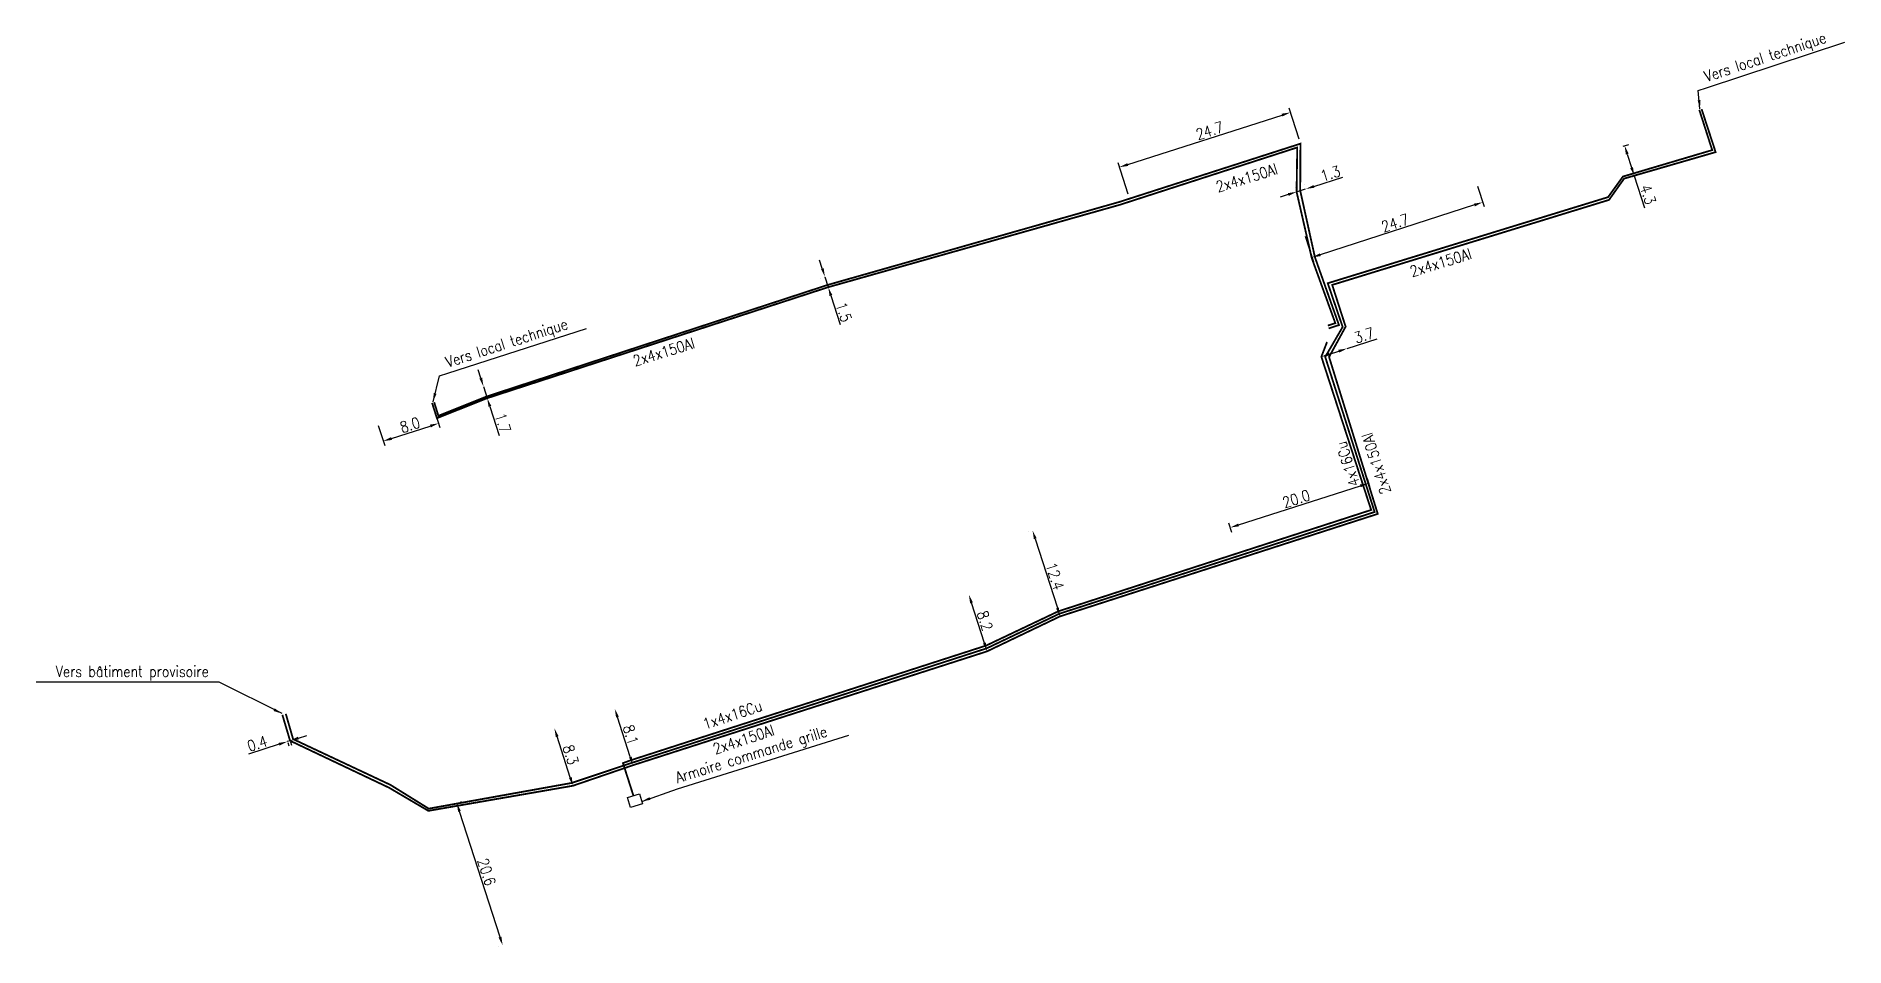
# Model space of a CAD drawing. Header units: millimetres. Extents: x 132000 to 133001, y 131224 to 132001.
# Drawn here: x 132339.7 to 132588.6, y 131305.3 to 131430.5 of the extents above; entities that cross this region are included whole.
import ezdxf

# ---------------------------------------------------------------- set-up
doc = ezdxf.new("R2010")
doc.units = ezdxf.units.MM
doc.header["$PDMODE"] = 34
doc.linetypes.add('B_ST_AL', pattern=[2000, 1000, 1000])
doc.linetypes.add('B_ST_CU', pattern=[2000, 1000, 1000])
doc.layers.get('0').update_dxf_attribs({"linetype": 'CONTINUOUS'})
doc.layers.get('DEFPOINTS').update_dxf_attribs({"linetype": 'CONTINUOUS'})
doc.layers.add('B_110', color=1, linetype='CONTINUOUS')
doc.styles.get("Standard").update_dxf_attribs({"font": 'romans.shx', "width": 0.85})
doc.dimstyles.get("Standard").update_dxf_attribs({"dimtxt": 1.5, "dimasz": 1.2, "dimexe": 0.625, "dimexo": 0.625, "dimgap": 0.25, "dimtad": 1, "dimdec": 1, "dimzin": 0, "dimdsep": 46, "dimtxsty": 'Standard', "dimcen": -0.5, "dimadec": 0, "dimazin": 0, "dimtfac": 1, "dimtdec": 1, "dimtmove": 0, "dimatfit": 3, "dimfxl": 1, "dimtolj": 1, "dimtzin": 0, "dimarcsym": 0})

msp = doc.modelspace()

# ---------------------------------------------------------------- texts
at = {"linetype": 'B_ST_AL', "char_height": 1.5, "attachment_point": 7}
for s, insert, rotation in [('Vers local technique', (132569.74, 131423.76), 18.1947), ('Vers local technique', (132396.54, 131384.49), 17.8645), ('Armoire commande grille', (132428.15, 131327.35), 17.3333)]:
    msp.add_mtext(s, dxfattribs=dict(at, insert=insert, rotation=rotation))
at = {"linetype": 'B_ST_AL', "insert": (132363.48, 131341.94), "char_height": 1.5, "attachment_point": 9}
msp.add_mtext('Vers bâtiment provisoire', dxfattribs=at)
at = {"layer": 'B_110', "linetype": 'B_ST_AL', "width": 0.85}
for s, rotation, p in [('2x4x150Al', 17.2115, (132502.37, 131409.05)), ('2x4x150Al', 17.2115, (132529.06, 131397.39)), ('2x4x150Al', 17.2115, (132422.16, 131385.1)), ('4x16Cu', 107.6741, (132521.9, 131368.89)), ('2x4x150Al', 107.6741, (132526.18, 131367.84)), ('2x4x150Al', 18.3681, (132433.18, 131331.74))]:
    msp.add_text(s, height=1.5, rotation=rotation, dxfattribs=at).set_placement(p)
at = {"layer": 'B_110', "linetype": 'B_ST_CU', "width": 0.85}
msp.add_text('1x4x16Cu', height=1.5, rotation=18.3681, dxfattribs=at).set_placement((132431.8, 131335.18))

# ---------------------------------------------------------------- blocks, each defined once
blk = doc.blocks.new('*D47')
at = {"layer": 'B_110', "color": 0, "linetype": 'Continuous', "lineweight": -2}
for p, q in [((132558.14, 131415.41), (132558.91, 131415.65)), ((132558.68, 131414.32), (132559.28, 131412.46)), ((132559.41, 131411.25), (132560.24, 131411.51)), ((132559.65, 131411.32), (132561.06, 131406.94))]:
    blk.add_line(p, q, dxfattribs=at)
at = {"layer": 'B_110', "color": 0, "linetype": 'Continuous'}
for points in [[(132558.87, 131414.38), (132558.49, 131414.26), (132558.32, 131415.46)], [(132559.47, 131412.52), (132559.09, 131412.4), (132559.65, 131411.32)]]:
    blk.add_solid(points, dxfattribs=at)
at = {"layer": 'DEFPOINTS', "color": 0, "linetype": 'Continuous'}
for p in [(132557.55, 131415.21), (132558.82, 131411.05), (132559.65, 131411.32)]:
    blk.add_point(p, dxfattribs=at)
at = {"layer": 'B_110', "color": 0, "linetype": 'Continuous', "lineweight": 20, "insert": (132561.53, 131408.76), "char_height": 1.5, "attachment_point": 5, "rotation": 287.8645}
blk.add_mtext('\\A1;4.3', dxfattribs=at)
blk = doc.blocks.new('*D48')
at = {"layer": 'B_110', "color": 0, "linetype": 'Continuous', "lineweight": -2}
for p, q in [((132470.23, 131347.09), (132468.45, 131352.61)), ((132470, 131345.76), (132470, 131345.76))]:
    blk.add_line(p, q, dxfattribs=at)
at = {"layer": 'B_110', "color": 0, "linetype": 'Continuous'}
for points in [[(132468.64, 131352.67), (132468.26, 131352.55), (132468.08, 131353.75)], [(132470.42, 131347.15), (132470.04, 131347.03), (132470.59, 131345.95)]]:
    blk.add_solid(points, dxfattribs=at)
at = {"layer": 'DEFPOINTS', "color": 0, "linetype": 'Continuous'}
for p in [(132468.08, 131353.75), (132468.08, 131353.75), (132470.59, 131345.95)]:
    blk.add_point(p, dxfattribs=at)
at = {"layer": 'B_110', "color": 0, "linetype": 'Continuous', "lineweight": 20, "insert": (132470.29, 131350.16), "char_height": 1.5, "attachment_point": 5, "rotation": 287.8645}
blk.add_mtext('\\A1;8.2', dxfattribs=at)
blk = doc.blocks.new('*D49')
at = {"layer": 'B_110', "color": 0, "linetype": 'Continuous', "lineweight": -2}
for p, q in [((132421.5, 131331.44), (132419.73, 131336.91)), ((132421.27, 131330.1), (132421.27, 131330.1))]:
    blk.add_line(p, q, dxfattribs=at)
at = {"layer": 'B_110', "color": 0, "linetype": 'Continuous'}
for points in [[(132419.92, 131336.97), (132419.54, 131336.85), (132419.36, 131338.05)], [(132421.69, 131331.5), (132421.31, 131331.37), (132421.86, 131330.29)]]:
    blk.add_solid(points, dxfattribs=at)
at = {"layer": 'DEFPOINTS', "color": 0, "linetype": 'Continuous'}
for p in [(132419.36, 131338.05), (132419.36, 131338.05), (132421.86, 131330.29)]:
    blk.add_point(p, dxfattribs=at)
at = {"layer": 'B_110', "color": 0, "linetype": 'Continuous', "lineweight": 20, "insert": (132421.57, 131334.48), "char_height": 1.5, "attachment_point": 5, "rotation": 287.8645}
blk.add_mtext('\\A1;8.1', dxfattribs=at)
blk = doc.blocks.new('*D50')
at = {"layer": 'B_110', "color": 0, "linetype": 'Continuous', "lineweight": -2}
for p, q in [((132413.24, 131328.62), (132411.43, 131334.23)), ((132413.01, 131327.28), (132413.01, 131327.28))]:
    blk.add_line(p, q, dxfattribs=at)
at = {"layer": 'B_110', "color": 0, "linetype": 'Continuous'}
for points in [[(132411.62, 131334.29), (132411.24, 131334.17), (132411.06, 131335.37)], [(132413.43, 131328.68), (132413.05, 131328.56), (132413.61, 131327.47)]]:
    blk.add_solid(points, dxfattribs=at)
at = {"layer": 'DEFPOINTS', "color": 0, "linetype": 'Continuous'}
for p in [(132411.06, 131335.37), (132411.06, 131335.37), (132413.61, 131327.47)]:
    blk.add_point(p, dxfattribs=at)
at = {"layer": 'B_110', "color": 0, "linetype": 'Continuous', "lineweight": 20, "insert": (132413.29, 131331.73), "char_height": 1.5, "attachment_point": 5, "rotation": 287.8645}
blk.add_mtext('\\A1;8.3', dxfattribs=at)
blk = doc.blocks.new('*D51')
at = {"layer": 'B_110', "color": 0, "linetype": 'Continuous', "lineweight": -2}
for p, q in [((132394.42, 131379.47), (132395.31, 131376.71)), ((132386.81, 131377.01), (132387.7, 131374.25)), ((132388.65, 131375.22), (132393.98, 131376.93))]:
    blk.add_line(p, q, dxfattribs=at)
at = {"layer": 'B_110', "color": 0, "linetype": 'Continuous'}
for points in [[(132393.91, 131377.12), (132394.04, 131376.74), (132395.12, 131377.3)], [(132388.58, 131375.41), (132388.71, 131375.02), (132387.5, 131374.85)]]:
    blk.add_solid(points, dxfattribs=at)
at = {"layer": 'DEFPOINTS', "color": 0, "linetype": 'Continuous'}
for p in [(132394.23, 131380.06), (132386.61, 131377.61), (132395.12, 131377.3)]:
    blk.add_point(p, dxfattribs=at)
at = {"layer": 'B_110', "color": 0, "linetype": 'Continuous', "lineweight": 20, "insert": (132391.18, 131377.08), "char_height": 1.5, "attachment_point": 5, "rotation": 17.8645}
blk.add_mtext('\\A1;8.0', dxfattribs=at)
blk = doc.blocks.new('*D52')
at = {"layer": 'B_110', "color": 0, "linetype": 'B_ST_AL', "lineweight": -2}
for p, q in [((132517.73, 131386.82), (132518.99, 131387.22)), ((132520.13, 131387.59), (132524.29, 131388.93)), ((132516.78, 131385.86), (132516.78, 131385.85))]:
    blk.add_line(p, q, dxfattribs=at)
at = {"layer": 'B_110', "color": 0, "linetype": 'B_ST_AL'}
for points in [[(132517.67, 131387.01), (132517.79, 131386.63), (132516.59, 131386.45)], [(132518.92, 131387.41), (132519.05, 131387.03), (132520.13, 131387.59)]]:
    blk.add_solid(points, dxfattribs=at)
at = {"layer": 'DEFPOINTS', "color": 0, "linetype": 'B_ST_AL'}
for p in [(132520.13, 131387.59), (132520.13, 131387.59), (132516.58, 131386.45)]:
    blk.add_point(p, dxfattribs=at)
at = {"layer": 'B_110', "color": 0, "linetype": 'B_ST_AL', "insert": (132522.47, 131389.4), "char_height": 1.5, "attachment_point": 5, "rotation": 17.8645}
blk.add_mtext('\\A1;3.7', dxfattribs=at)
blk = doc.blocks.new('*D53')
at = {"layer": 'B_110', "color": 0, "linetype": 'B_ST_AL', "lineweight": -2}
for p, q in [((132398.21, 131325.28), (132398.22, 131325.29)), ((132403.57, 131306.66), (132397.99, 131323.95)), ((132403.34, 131305.33), (132403.34, 131305.33))]:
    blk.add_line(p, q, dxfattribs=at)
at = {"layer": 'B_110', "color": 0, "linetype": 'B_ST_AL'}
for points in [[(132398.18, 131324.01), (132397.8, 131323.89), (132397.62, 131325.1)], [(132403.76, 131306.72), (132403.38, 131306.6), (132403.93, 131305.52)]]:
    blk.add_solid(points, dxfattribs=at)
at = {"layer": 'DEFPOINTS', "color": 0, "linetype": 'B_ST_AL'}
for p in [(132397.61, 131325.09), (132397.62, 131325.1), (132403.94, 131305.52)]:
    blk.add_point(p, dxfattribs=at)
at = {"layer": 'B_110', "color": 0, "linetype": 'B_ST_AL', "insert": (132401.73, 131315.61), "char_height": 1.5, "attachment_point": 5, "rotation": 287.8645}
blk.add_mtext('\\A1;20.6', dxfattribs=at)
blk = doc.blocks.new('*D54')
at = {"layer": 'B_110', "color": 0, "linetype": 'B_ST_AL', "lineweight": -2}
for p, q in [((132400.92, 131383.52), (132400.55, 131384.66)), ((132401.29, 131382.38), (132401.81, 131380.76)), ((132402.18, 131379.62), (132403.46, 131375.63))]:
    blk.add_line(p, q, dxfattribs=at)
at = {"layer": 'B_110', "color": 0, "linetype": 'B_ST_AL'}
for points in [[(132401.11, 131383.58), (132400.73, 131383.46), (132401.29, 131382.38)], [(132402.37, 131379.68), (132401.99, 131379.56), (132401.81, 131380.76)]]:
    blk.add_solid(points, dxfattribs=at)
at = {"layer": 'DEFPOINTS', "color": 0, "linetype": 'B_ST_AL'}
for p in [(132401.29, 131382.38), (132401.81, 131380.76), (132401.81, 131380.76)]:
    blk.add_point(p, dxfattribs=at)
at = {"layer": 'B_110', "color": 0, "linetype": 'B_ST_AL', "insert": (132403.96, 131377.36), "char_height": 1.5, "attachment_point": 5, "rotation": 287.8645}
blk.add_mtext('\\A1;1.7', dxfattribs=at)
blk = doc.blocks.new('*D55')
at = {"layer": 'B_110', "color": 0, "linetype": 'B_ST_AL', "lineweight": -2}
for p, q in [((132447.91, 131398.59), (132447.54, 131399.73)), ((132447.68, 131397.26), (132447.68, 131397.26)), ((132448.28, 131397.45), (132448.74, 131396.02)), ((132449.1, 131394.88), (132450.38, 131390.89)), ((132449.32, 131396.2), (132449.33, 131396.21))]:
    blk.add_line(p, q, dxfattribs=at)
at = {"layer": 'B_110', "color": 0, "linetype": 'B_ST_AL'}
for points in [[(132448.1, 131398.65), (132447.72, 131398.53), (132448.28, 131397.45)], [(132449.29, 131394.94), (132448.91, 131394.81), (132448.74, 131396.02)]]:
    blk.add_solid(points, dxfattribs=at)
at = {"layer": 'DEFPOINTS', "color": 0, "linetype": 'B_ST_AL'}
for p in [(132448.28, 131397.45), (132448.72, 131396.01), (132448.74, 131396.02)]:
    blk.add_point(p, dxfattribs=at)
at = {"layer": 'B_110', "color": 0, "linetype": 'B_ST_AL', "insert": (132450.88, 131392.61), "char_height": 1.5, "attachment_point": 5, "rotation": 287.7877}
blk.add_mtext('\\A1;1.5', dxfattribs=at)
blk = doc.blocks.new('*D56')
at = {"layer": 'B_110', "color": 0, "linetype": 'B_ST_AL', "lineweight": -2}
for p, q in [((132512.99, 131409.72), (132512.99, 131409.72)), ((132513.18, 131409.13), (132514.42, 131409.52)), ((132514.23, 131410.12), (132514.23, 131410.12)), ((132515.57, 131409.88), (132519.56, 131411.15)), ((132512.04, 131408.76), (132510.9, 131408.4))]:
    blk.add_line(p, q, dxfattribs=at)
at = {"layer": 'B_110', "color": 0, "linetype": 'B_ST_AL'}
for points in [[(132511.98, 131408.95), (132512.1, 131408.57), (132513.18, 131409.13)], [(132515.51, 131410.07), (132515.63, 131409.69), (132514.42, 131409.52)]]:
    blk.add_solid(points, dxfattribs=at)
at = {"layer": 'DEFPOINTS', "color": 0, "linetype": 'B_ST_AL'}
for p in [(132513.18, 131409.13), (132513.18, 131409.13), (132514.42, 131409.52)]:
    blk.add_point(p, dxfattribs=at)
at = {"layer": 'B_110', "color": 0, "linetype": 'B_ST_AL', "insert": (132517.83, 131411.65), "char_height": 1.5, "attachment_point": 5, "rotation": 17.6344}
blk.add_mtext('\\A1;1.3', dxfattribs=at)
blk = doc.blocks.new('*D57')
at = {"layer": 'B_110', "color": 0, "linetype": 'B_ST_AL', "lineweight": -2}
for p, q in [((132538.08, 131409.89), (132538.98, 131407.09)), ((132537.65, 131407.32), (132516.44, 131400.48)), ((132514.35, 131403.04), (132515.49, 131399.52))]:
    blk.add_line(p, q, dxfattribs=at)
at = {"layer": 'B_110', "color": 0, "linetype": 'B_ST_AL'}
for points in [[(132537.59, 131407.51), (132537.71, 131407.13), (132538.79, 131407.69)], [(132516.37, 131400.67), (132516.5, 131400.29), (132515.29, 131400.11)]]:
    blk.add_solid(points, dxfattribs=at)
at = {"layer": 'DEFPOINTS', "color": 0, "linetype": 'B_ST_AL'}
for p in [(132537.89, 131410.48), (132514.16, 131403.63), (132515.29, 131400.11)]:
    blk.add_point(p, dxfattribs=at)
at = {"layer": 'B_110', "color": 0, "linetype": 'B_ST_AL', "insert": (132526.74, 131404.85), "char_height": 1.5, "attachment_point": 5, "rotation": 17.8645}
blk.add_mtext('\\A1;24.7', dxfattribs=at)
blk = doc.blocks.new('*D58')
at = {"layer": 'B_110', "color": 0, "linetype": 'B_ST_AL', "lineweight": -2}
for p, q in [((132523.25, 131368.62), (132522.92, 131369.66)), ((132505.21, 131363.33), (132521.97, 131368.7)), ((132504.28, 131362.28), (132503.87, 131363.56))]:
    blk.add_line(p, q, dxfattribs=at)
at = {"layer": 'B_110', "color": 0, "linetype": 'B_ST_AL'}
for points in [[(132521.9, 131368.89), (132522.03, 131368.51), (132523.11, 131369.06)], [(132505.14, 131363.52), (132505.27, 131363.14), (132504.06, 131362.97)]]:
    blk.add_solid(points, dxfattribs=at)
at = {"layer": 'DEFPOINTS', "color": 0, "linetype": 'B_ST_AL'}
for p in [(132523.11, 131369.06), (132523.44, 131368.03), (132504.47, 131361.68)]:
    blk.add_point(p, dxfattribs=at)
at = {"layer": 'B_110', "color": 0, "linetype": 'B_ST_AL', "insert": (132513.13, 131366.92), "char_height": 1.5, "attachment_point": 5, "rotation": 17.7519}
blk.add_mtext('\\A1;20.0', dxfattribs=at)
blk = doc.blocks.new('*D59')
at = {"layer": 'B_110', "color": 0, "linetype": 'B_ST_AL', "lineweight": -2}
for p, q in [((132489.95, 131412.88), (132511.19, 131419.68)), ((132513.52, 131416.35), (132512.14, 131420.64)), ((132490, 131408.79), (132488.62, 131413.11))]:
    blk.add_line(p, q, dxfattribs=at)
at = {"layer": 'B_110', "color": 0, "linetype": 'B_ST_AL'}
for points in [[(132511.13, 131419.87), (132511.25, 131419.49), (132512.33, 131420.05)], [(132489.89, 131413.08), (132490.01, 131412.69), (132488.81, 131412.52)]]:
    blk.add_solid(points, dxfattribs=at)
at = {"layer": 'DEFPOINTS', "color": 0, "linetype": 'B_ST_AL'}
for p in [(132512.33, 131420.05), (132513.71, 131415.75), (132490.19, 131408.2)]:
    blk.add_point(p, dxfattribs=at)
at = {"layer": 'B_110', "color": 0, "linetype": 'B_ST_AL', "insert": (132501.21, 131417.54), "char_height": 1.5, "attachment_point": 5, "rotation": 17.7519}
blk.add_mtext('\\A1;24.7', dxfattribs=at)
blk = doc.blocks.new('*D60')
at = {"layer": 'B_110', "color": 0, "linetype": 'B_ST_AL', "lineweight": -2}
for p, q in [((132375.82, 131334.03), (132376.97, 131334.4)), ((132373.16, 131333.17), (132368.94, 131331.81)), ((132374.68, 131333.66), (132374.3, 131333.54)), ((132374.35, 131333.4), (132374.49, 131332.94)), ((132374.73, 131333.53), (132374.87, 131333.07))]:
    blk.add_line(p, q, dxfattribs=at)
at = {"layer": 'B_110', "color": 0, "linetype": 'B_ST_AL'}
for points in [[(132373.1, 131333.36), (132373.22, 131332.98), (132374.3, 131333.54)], [(132375.76, 131334.22), (132375.89, 131333.84), (132374.68, 131333.66)]]:
    blk.add_solid(points, dxfattribs=at)
at = {"layer": 'DEFPOINTS', "color": 0, "linetype": 'B_ST_AL'}
for p in [(132374.15, 131334), (132374.53, 131334.12), (132374.68, 131333.66)]:
    blk.add_point(p, dxfattribs=at)
at = {"layer": 'B_110', "color": 0, "linetype": 'B_ST_AL', "insert": (132370.17, 131333.26), "char_height": 1.5, "attachment_point": 5, "rotation": 17.8645}
blk.add_mtext('\\A1;0.4', dxfattribs=at)
blk = doc.blocks.new('*D61')
at = {"layer": 'B_110', "color": 0, "linetype": 'B_ST_AL', "lineweight": -2}
for p, q in [((132476.26, 131362.38), (132476.26, 131362.38)), ((132477.22, 131361.43), (132480.27, 131351.91)), ((132480.05, 131350.58), (132480.05, 131350.57))]:
    blk.add_line(p, q, dxfattribs=at)
at = {"layer": 'B_110', "color": 0, "linetype": 'B_ST_AL'}
for points in [[(132477.41, 131361.49), (132477.03, 131361.37), (132476.85, 131362.57)], [(132480.46, 131351.97), (132480.08, 131351.85), (132480.64, 131350.76)]]:
    blk.add_solid(points, dxfattribs=at)
at = {"layer": 'DEFPOINTS', "color": 0, "linetype": 'B_ST_AL'}
for p in [(132476.86, 131362.57), (132480.64, 131350.76), (132480.65, 131350.77)]:
    blk.add_point(p, dxfattribs=at)
at = {"layer": 'B_110', "color": 0, "linetype": 'B_ST_AL', "insert": (132479.92, 131356.29), "char_height": 1.5, "attachment_point": 5, "rotation": 287.799}
blk.add_mtext('\\A1;12.4', dxfattribs=at)

# ---------------------------------------------------------------- dimensions: what is measured, and where the dimension line sits
at = {"layer": 'B_110', "linetype": 'B_ST_AL'}
for base, p1, p2, angle, picture, middle in [((132512.33, 131420.05), (132490.19, 131408.2), (132513.71, 131415.75), 17.7519, '*D59', (132501.51, 131416.59)), ((132513.18, 131409.13), (132514.42, 131409.52), (132513.18, 131409.13), 17.6344, '*D56', (132518.13, 131410.7)), ((132515.29, 131400.11), (132537.89, 131410.48), (132514.16, 131403.63), 197.8645, '*D57', (132527.04, 131403.9)), ((132448.74, 131396.02), (132448.28, 131397.45), (132448.72, 131396.01), 287.7877, '*D55', (132449.92, 131392.31)), ((132520.13, 131387.59), (132516.58, 131386.45), (132520.13, 131387.59), 17.8645, '*D52', (132522.78, 131388.44)), ((132401.81, 131380.76), (132401.29, 131382.38), (132401.81, 131380.76), 287.8645, '*D54', (132403, 131377.05)), ((132523.11, 131369.06), (132504.47, 131361.68), (132523.44, 131368.03), 17.7519, '*D58', (132513.43, 131365.97)), ((132480.64, 131350.76), (132476.86, 131362.57), (132480.65, 131350.77), 287.799, '*D61', (132478.97, 131355.98)), ((132374.68, 131333.66), (132374.15, 131334), (132374.53, 131334.12), 17.8645, '*D60', (132370.48, 131332.31)), ((132397.62, 131325.1), (132403.94, 131305.52), (132397.61, 131325.09), 107.8645, '*D53', (132400.78, 131315.31))]:
    dim = msp.add_linear_dim(base=base, p1=p1, p2=p2, angle=angle, dimstyle='Standard', dxfattribs=at)
    dim.commit()
    dim.dimension.update_dxf_attribs({"geometry": picture, "text_midpoint": middle, "dimtype": 160})
at = {"layer": 'B_110', "linetype": 'Continuous', "lineweight": 20}
for base, p1, p2, angle, picture, middle in [((132559.65, 131411.32), (132557.55, 131415.21), (132558.82, 131411.05), 287.8645, '*D47', (132560.57, 131408.45)), ((132395.12, 131377.3), (132386.61, 131377.61), (132394.23, 131380.06), 17.8645, '*D51', (132391.49, 131376.13))]:
    dim = msp.add_linear_dim(base=base, p1=p1, p2=p2, angle=angle, dimstyle='Standard', dxfattribs=at)
    dim.commit()
    dim.dimension.update_dxf_attribs({"geometry": picture, "text_midpoint": middle, "dimtype": 160})
for base, p1, p2, angle, picture, middle in [((132468.08, 131353.75), (132470.59, 131345.95), (132468.08, 131353.75), 107.8645, '*D48', (132470.29, 131350.16)), ((132419.3634, 131338.0504), (132421.8635, 131330.2934), (132419.3634, 131338.0504), 107.8645, '*D49', (132421.5652, 131334.4787)), ((132411.06, 131335.37), (132413.61, 131327.47), (132411.06, 131335.37), 287.8645, '*D50', (132413.29, 131331.73))]:
    dim = msp.add_linear_dim(base=base, p1=p1, p2=p2, angle=angle, dimstyle='Standard', dxfattribs=at)
    dim.commit()
    dim.dimension.update_dxf_attribs({"geometry": picture, "text_midpoint": middle})

# ---------------------------------------------------------------- linework, layer by layer
at = {"layer": 'B_110', "linetype": 'B_ST_AL', "ltscale": 0.25, "const_width": 0.25}
for points in [[(132373.62, 131337.22), (132374.68, 131333.66), (132388.3, 131327.2), (132393.71, 131324.02), (132413.61, 131327.47), (132421.86, 131330.29), (132470.59, 131345.95), (132480.64, 131350.76), (132524.35, 131364.85), (132517.65, 131386.42), (132519.93, 131390.59), (132518.08, 131396.33), (132556.17, 131408.02), (132558.25, 131410.95), (132570.84, 131414.59), (132568.91, 131420.51)], [(132374.09, 131337.36), (132375.1, 131333.88), (132388.49, 131327.59), (132393.76, 131324.32), (132413.42, 131327.85), (132421.81, 131330.65), (132470.53, 131346.36), (132480.56, 131351.13), (132523.92, 131365.11), (132517.12, 131386.43), (132519.52, 131390.55), (132517.47, 131396.56), (132556.04, 131408.4), (132558.09, 131411.23), (132570.37, 131414.87), (132568.59, 131420.41)], [(132394.22, 131380.11), (132394.89, 131378.01), (132401.81, 131380.76), (132448.7, 131396.01), (132488.9, 131407.36), (132513.27, 131415.23), (132513.18, 131409.13), (132515.27, 131400.01), (132518.51, 131391.07), (132517.47, 131390.74)], [(132394.51, 131380.2), (132395.09, 131378.33), (132401.74, 131380.99), (132448.63, 131396.32), (132488.79, 131407.74), (132513.71, 131415.75), (132513.68, 131409.29), (132515.7, 131400.15), (132519.01, 131390.81), (132517.59, 131390.35)], [(132421.93, 131326.1), (132420.49, 131330.58), (132421.52, 131330.96), (132470.48, 131346.75), (132480.41, 131351.46), (132523.44, 131365.39), (132516.59, 131386.45), (132517.37, 131388.48)]]:
    msp.add_lwpolyline(points, dxfattribs=at)
at = {"layer": 'B_110', "linetype": 'B_ST_AL'}
msp.add_lwpolyline([(132421.12, 131325.84), (132422.75, 131326.35), (132423.17, 131324.99), (132421.54, 131324.48)], close=True, dxfattribs=at)

msp.set_redraw_order([(e.dxf.handle, doc.entitydb.next_handle()) for e in msp.query("TEXT MTEXT ATTDEF DIMENSION ARC_DIMENSION")])  # texts and dimensions are drawn at this point

# ---------------------------------------------------------------- leaders
at = {"linetype": 'B_ST_AL', "annotation_type": 0, "has_hookline": 1, "hookline_direction": 0}
for points, text_width, horizontal_direction in [([(132568.68, 131420.54), (132568.44, 131423.07), (132569.58, 131423.45)], 19.79, (0.950001, 0.312248, 0)), ([(132394.35, 131380.25), (132395.23, 131383.81), (132396.38, 131384.18)], 19.79, (0.951785, 0.306766, 0)), ([(132423.07, 131325.32), (132427.99, 131327.04)], 24.47, (0.954588, 0.29793, 0))]:
    msp.add_leader(points, dimstyle='Standard', dxfattribs=dict(at, text_width=text_width, horizontal_direction=horizontal_direction))
at = {"linetype": 'B_ST_AL', "annotation_type": 0, "has_hookline": 1, "hookline_direction": 1, "text_width": 23.74}
msp.add_leader([(132373.57, 131337.39), (132364.93, 131341.69), (132363.73, 131341.69)], dimstyle='Standard', dxfattribs=at)

doc.saveas('drawing.dxf')
